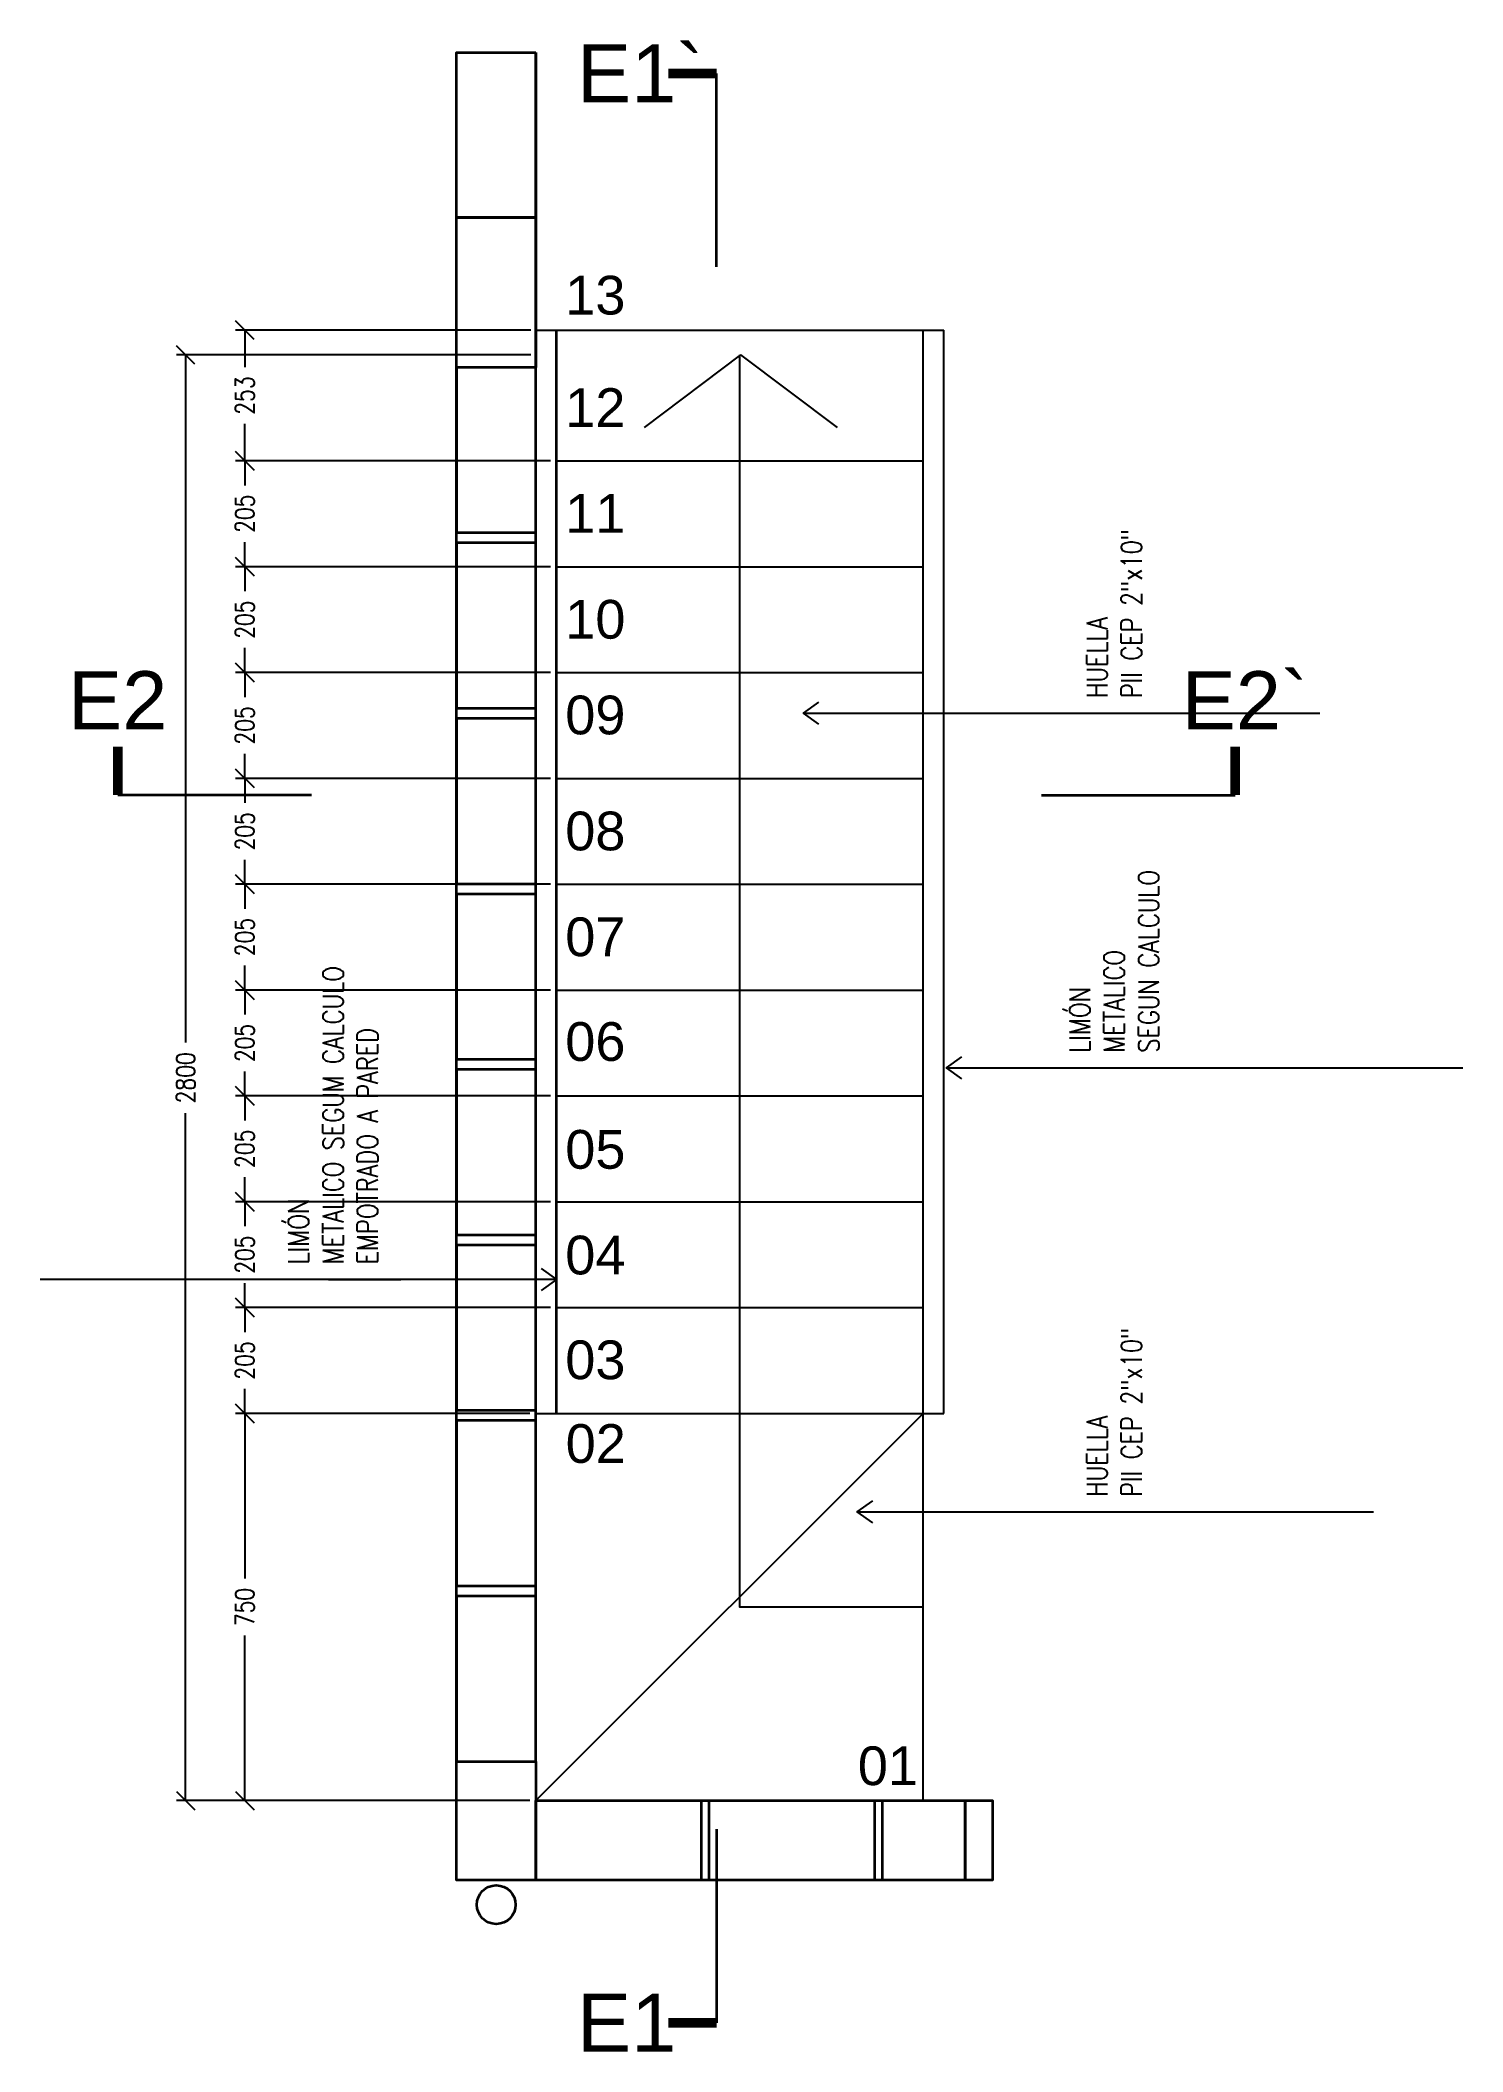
# Model space of a CAD drawing. Header units: metres. Extents: x 45 to 666, y -23 to 325.
# Drawn here: x 310.002 to 312.757, y 321.263 to 325.159 of the extents above; entities that cross this region are included whole.
import ezdxf
from ezdxf.enums import TextEntityAlignment as Align

# ---------------------------------------------------------------- set-up
doc = ezdxf.new("R2010")
doc.units = ezdxf.units.M
doc.header["$LTSCALE"] = 5
doc.header["$MEASUREMENT"] = 0
doc.layers.get('0').update_dxf_attribs({"color": 30})
doc.layers.get('DEFPOINTS').update_dxf_attribs({"color": 210})
for name, color, linetype, lineweight in [('A-ANNO-DIMS', 3, 'Continuous', 18), ('A-ANNO-NOTE', 7, 'Continuous', 35), ('A-ANNO-TEXT', 3, 'Continuous', 18), ('A-FLOR-LEVL', 7, 'Continuous', 35), ('A-FLOR-STRS', 4, 'Continuous', 25), ('A-WALL-FULL', 7, 'Continuous', 35), ('A-WALL-FULL-EXTR', 7, 'Continuous', 35)]:
    doc.layers.add(name, color=color, linetype=linetype, lineweight=lineweight)
doc.styles.add('E-ARIAL', font='arial.ttf')
doc.styles.add('E-ROMANS', font='romans.shx', dxfattribs={"width": 0.8})
doc.dimstyles.new('E-0005_TICK_18', dxfattribs={"dimscale": 0.001, "dimtxt": 9, "dimasz": 9, "dimexe": 4.5, "dimexo": 3, "dimgap": 4.5, "dimtad": 0, "dimdec": 0, "dimlfac": 1000, "dimzin": 0, "dimdsep": 46, "dimtxsty": 'E-ROMANS', "dimblk": 'OBLIQUE', "dimcen": 4.5, "dimclrd": 256, "dimclre": 256, "dimclrt": 256, "dimadec": 0, "dimazin": 0, "dimtfac": 1, "dimtdec": 0, "dimtmove": 1, "dimatfit": 3, "dimldrblk": 'OPEN90', "dimfxl": 1, "dimtfill": 1, "dimtolj": 1, "dimtzin": 0, "dimarcsym": 0})
doc.dimstyles.new('E-0020_TICK_18', dxfattribs={"dimscale": 0.001, "dimtxt": 36, "dimasz": 36, "dimexe": 18, "dimexo": 12, "dimgap": 18, "dimtad": 0, "dimdec": 0, "dimlfac": 1000, "dimzin": 0, "dimdsep": 46, "dimtxsty": 'E-ROMANS', "dimblk": 'OBLIQUE', "dimcen": 18, "dimclrd": 256, "dimclre": 256, "dimclrt": 256, "dimadec": 0, "dimazin": 0, "dimtfac": 1, "dimtdec": 0, "dimtmove": 1, "dimatfit": 3, "dimldrblk": 'OPEN90', "dimfxl": 1, "dimtfill": 1, "dimtolj": 1, "dimtzin": 0, "dimarcsym": 0})

msp = doc.modelspace()

# ---------------------------------------------------------------- texts
at = {"layer": 'A-ANNO-NOTE', "char_height": 0.04, "attachment_point": 4, "rotation": 90, "style": 'E-ROMANS'}
for s, insert in [('HUELLA\\PPII CEP 2"x10"', (312.0816, 323.8853)), ('LIMÓN\\PMETALICO \\PSEGUN CALCULO', (312.0816, 323.1986)), ('HUELLA\\PPII CEP 2"x10"', (312.0816, 322.3383))]:
    msp.add_mtext(s, dxfattribs=dict(at, insert=insert))
at = {"layer": 'A-ANNO-TEXT', "style": 'E-ARIAL'}
for s, p in [('13', (311.0184, 324.6282)), ('12', (311.0184, 324.4104)), ('11', (311.0184, 324.2054)), ('10', (311.0184, 324.0004)), ('09', (311.0184, 323.8151)), ('08', (311.0184, 323.5904)), ('07', (311.0184, 323.3854)), ('06', (311.0184, 323.1826)), ('05', (311.0184, 322.9737)), ('04', (311.0184, 322.769)), ('03', (311.0184, 322.5661)), ('02', (311.0192, 322.404)), ('01', (311.585, 321.7798))]:
    msp.add_text(s, height=0.075, rotation=360, dxfattribs=at).set_placement(p)

# ---------------------------------------------------------------- blocks, each defined once
blk = doc.blocks.new('_Oblique')
at = {"color": 0, "linetype": 'ByBlock', "lineweight": -2}
blk.add_line((-0.5, -0.5), (0.5, 0.5), dxfattribs=at)
blk = doc.blocks.new('TAG-CORTE-2')
blk.add_line((0, 0), (0, 2))
at = {"const_width": 0.1}
blk.add_lwpolyline([(0, 2), (0.5, 2)], dxfattribs=at)
at = {"style": 'E-ARIAL'}
blk.add_attdef('A', text='', height=0.6, dxfattribs=at).set_placement((0.5, 2), align=Align.MIDDLE_LEFT)
blk = doc.blocks.new('TAG-CORTE')
blk.add_line((2, 0), (0, 0))
at = {"const_width": 0.1}
blk.add_lwpolyline([(0, 0), (0, 0.5)], dxfattribs=at)
at = {"style": 'E-ARIAL'}
blk.add_attdef('A', text='', height=0.6, dxfattribs=at).set_placement((0, 0.5), align=Align.BOTTOM_CENTER)
blk = doc.blocks.new('*D482')
at = {"layer": 'A-ANNO-DIMS', "lineweight": -2, "transparency": 16777216}
for p, q in [((310.9496, 322.4998), (310.3796, 322.4998)), ((310.3976, 322.4998), (310.3976, 322.1798)), ((310.3976, 321.7498), (310.3976, 322.0698)), ((310.9496, 321.7498), (310.3796, 321.7498))]:
    blk.add_line(p, q, dxfattribs=at)
at = {"layer": 'DEFPOINTS', "color": 0, "transparency": 16777216}
for p in [(310.3976, 322.4998), (310.9616, 322.4998), (310.9616, 321.7498)]:
    blk.add_point(p, dxfattribs=at)
at = {"layer": 'A-ANNO-DIMS', "lineweight": -2, "transparency": 16777216, "xscale": 0.036, "yscale": 0.036, "zscale": 0.036}
for p, rotation in [((310.3976, 322.4998), 90), ((310.3976, 321.7498), 270)]:
    blk.add_blockref('_Oblique', p, dxfattribs=dict(at, rotation=rotation))
at = {"layer": 'A-ANNO-DIMS', "transparency": 16777216, "insert": (310.3976, 322.1248), "char_height": 0.036, "attachment_point": 5, "rotation": 90, "style": 'E-ROMANS', "bg_fill": 3, "box_fill_scale": 1.25, "bg_fill_color": 256, "bg_fill_true_color": 13158600, "bg_fill_transparency": 0}
blk.add_mtext('\\A1;750', dxfattribs=at)
blk = doc.blocks.new('_Open90')
at = {"color": 0, "linetype": 'ByBlock', "lineweight": -2}
for p, q in [((0, 0), (-1, 0)), ((-0.5, 0.5), (0, 0)), ((0, 0), (-0.5, -0.5))]:
    blk.add_line(p, q, dxfattribs=at)
blk = doc.blocks.new('*D483')
at = {"layer": 'A-ANNO-DIMS', "lineweight": -2, "transparency": 16777216}
for p, q in [((310.9896, 322.7048), (310.3796, 322.7048)), ((310.3976, 322.7048), (310.3976, 322.6573)), ((310.3976, 322.4998), (310.3976, 322.5473)), ((310.9496, 322.4998), (310.3796, 322.4998))]:
    blk.add_line(p, q, dxfattribs=at)
at = {"layer": 'DEFPOINTS', "color": 0, "transparency": 16777216}
for p in [(310.3976, 322.7048), (311.0016, 322.7048), (310.9616, 322.4998)]:
    blk.add_point(p, dxfattribs=at)
at = {"layer": 'A-ANNO-DIMS', "lineweight": -2, "transparency": 16777216, "xscale": 0.036, "yscale": 0.036, "zscale": 0.036}
for p, rotation in [((310.3976, 322.7048), 90), ((310.3976, 322.4998), 270)]:
    blk.add_blockref('_Oblique', p, dxfattribs=dict(at, rotation=rotation))
at = {"layer": 'A-ANNO-DIMS', "transparency": 16777216, "insert": (310.3976, 322.6023), "char_height": 0.036, "attachment_point": 5, "rotation": 90, "style": 'E-ROMANS', "bg_fill": 3, "box_fill_scale": 1.25, "bg_fill_color": 256, "bg_fill_true_color": 13158600, "bg_fill_transparency": 0}
blk.add_mtext('\\A1;205', dxfattribs=at)
blk = doc.blocks.new('*D484')
at = {"layer": 'A-ANNO-DIMS', "lineweight": -2, "transparency": 16777216}
for p, q in [((310.9496, 322.9098), (310.3796, 322.9098)), ((310.3976, 322.9098), (310.3976, 322.8623)), ((310.3976, 322.7048), (310.3976, 322.7523)), ((310.9496, 322.7048), (310.3796, 322.7048))]:
    blk.add_line(p, q, dxfattribs=at)
at = {"layer": 'DEFPOINTS', "color": 0, "transparency": 16777216}
for p in [(310.3976, 322.9098), (310.9616, 322.9098), (310.9616, 322.7048)]:
    blk.add_point(p, dxfattribs=at)
at = {"layer": 'A-ANNO-DIMS', "lineweight": -2, "transparency": 16777216, "xscale": 0.036, "yscale": 0.036, "zscale": 0.036}
for p, rotation in [((310.3976, 322.9098), 90), ((310.3976, 322.7048), 270)]:
    blk.add_blockref('_Oblique', p, dxfattribs=dict(at, rotation=rotation))
at = {"layer": 'A-ANNO-DIMS', "transparency": 16777216, "insert": (310.3976, 322.8073), "char_height": 0.036, "attachment_point": 5, "rotation": 90, "style": 'E-ROMANS', "bg_fill": 3, "box_fill_scale": 1.25, "bg_fill_color": 256, "bg_fill_true_color": 13158600, "bg_fill_transparency": 0}
blk.add_mtext('\\A1;205', dxfattribs=at)
blk = doc.blocks.new('*D485')
at = {"layer": 'A-ANNO-DIMS', "lineweight": -2, "transparency": 16777216}
for p, q in [((310.9896, 323.1148), (310.3796, 323.1148)), ((310.3976, 323.1148), (310.3976, 323.0673)), ((310.3976, 322.9098), (310.3976, 322.9573)), ((310.9896, 322.9098), (310.3796, 322.9098))]:
    blk.add_line(p, q, dxfattribs=at)
at = {"layer": 'DEFPOINTS', "color": 0, "transparency": 16777216}
for p in [(310.3976, 323.1148), (311.0016, 323.1148), (311.0016, 322.9098)]:
    blk.add_point(p, dxfattribs=at)
at = {"layer": 'A-ANNO-DIMS', "lineweight": -2, "transparency": 16777216, "xscale": 0.036, "yscale": 0.036, "zscale": 0.036}
for p, rotation in [((310.3976, 323.1148), 90), ((310.3976, 322.9098), 270)]:
    blk.add_blockref('_Oblique', p, dxfattribs=dict(at, rotation=rotation))
at = {"layer": 'A-ANNO-DIMS', "transparency": 16777216, "insert": (310.3976, 323.0123), "char_height": 0.036, "attachment_point": 5, "rotation": 90, "style": 'E-ROMANS', "bg_fill": 3, "box_fill_scale": 1.25, "bg_fill_color": 256, "bg_fill_true_color": 13158600, "bg_fill_transparency": 0}
blk.add_mtext('\\A1;205', dxfattribs=at)
blk = doc.blocks.new('*D486')
at = {"layer": 'A-ANNO-DIMS', "lineweight": -2, "transparency": 16777216}
for p, q in [((310.9896, 323.3198), (310.3796, 323.3198)), ((310.3976, 323.3198), (310.3976, 323.2723)), ((310.3976, 323.1148), (310.3976, 323.1623)), ((310.9516, 323.1148), (310.3796, 323.1148))]:
    blk.add_line(p, q, dxfattribs=at)
at = {"layer": 'DEFPOINTS', "color": 0, "transparency": 16777216}
for p in [(310.3976, 323.3198), (311.0016, 323.3198), (310.9636, 323.1148)]:
    blk.add_point(p, dxfattribs=at)
at = {"layer": 'A-ANNO-DIMS', "lineweight": -2, "transparency": 16777216, "xscale": 0.036, "yscale": 0.036, "zscale": 0.036}
for p, rotation in [((310.3976, 323.3198), 90), ((310.3976, 323.1148), 270)]:
    blk.add_blockref('_Oblique', p, dxfattribs=dict(at, rotation=rotation))
at = {"layer": 'A-ANNO-DIMS', "transparency": 16777216, "insert": (310.3976, 323.2173), "char_height": 0.036, "attachment_point": 5, "rotation": 90, "style": 'E-ROMANS', "bg_fill": 3, "box_fill_scale": 1.25, "bg_fill_color": 256, "bg_fill_true_color": 13158600, "bg_fill_transparency": 0}
blk.add_mtext('\\A1;205', dxfattribs=at)
blk = doc.blocks.new('*D487')
at = {"layer": 'A-ANNO-DIMS', "lineweight": -2, "transparency": 16777216}
for p, q in [((310.9896, 323.5248), (310.3796, 323.5248)), ((310.3976, 323.5248), (310.3976, 323.4773)), ((310.3976, 323.3198), (310.3976, 323.3673)), ((310.9516, 323.3198), (310.3796, 323.3198))]:
    blk.add_line(p, q, dxfattribs=at)
at = {"layer": 'DEFPOINTS', "color": 0, "transparency": 16777216}
for p in [(310.3976, 323.5248), (311.0016, 323.5248), (310.9636, 323.3198)]:
    blk.add_point(p, dxfattribs=at)
at = {"layer": 'A-ANNO-DIMS', "lineweight": -2, "transparency": 16777216, "xscale": 0.036, "yscale": 0.036, "zscale": 0.036}
for p, rotation in [((310.3976, 323.5248), 90), ((310.3976, 323.3198), 270)]:
    blk.add_blockref('_Oblique', p, dxfattribs=dict(at, rotation=rotation))
at = {"layer": 'A-ANNO-DIMS', "transparency": 16777216, "insert": (310.3976, 323.4223), "char_height": 0.036, "attachment_point": 5, "rotation": 90, "style": 'E-ROMANS', "bg_fill": 3, "box_fill_scale": 1.25, "bg_fill_color": 256, "bg_fill_true_color": 13158600, "bg_fill_transparency": 0}
blk.add_mtext('\\A1;205', dxfattribs=at)
blk = doc.blocks.new('*D488')
at = {"layer": 'A-ANNO-DIMS', "lineweight": -2, "transparency": 16777216}
for p, q in [((310.9896, 323.7298), (310.3796, 323.7298)), ((310.3976, 323.7298), (310.3976, 323.6823)), ((310.3976, 323.5248), (310.3976, 323.5723)), ((310.9516, 323.5248), (310.3796, 323.5248))]:
    blk.add_line(p, q, dxfattribs=at)
at = {"layer": 'DEFPOINTS', "color": 0, "transparency": 16777216}
for p in [(310.3976, 323.7298), (311.0016, 323.7298), (310.9636, 323.5248)]:
    blk.add_point(p, dxfattribs=at)
at = {"layer": 'A-ANNO-DIMS', "lineweight": -2, "transparency": 16777216, "xscale": 0.036, "yscale": 0.036, "zscale": 0.036}
for p, rotation in [((310.3976, 323.7298), 90), ((310.3976, 323.5248), 270)]:
    blk.add_blockref('_Oblique', p, dxfattribs=dict(at, rotation=rotation))
at = {"layer": 'A-ANNO-DIMS', "transparency": 16777216, "insert": (310.3976, 323.6273), "char_height": 0.036, "attachment_point": 5, "rotation": 90, "style": 'E-ROMANS', "bg_fill": 3, "box_fill_scale": 1.25, "bg_fill_color": 256, "bg_fill_true_color": 13158600, "bg_fill_transparency": 0}
blk.add_mtext('\\A1;205', dxfattribs=at)
blk = doc.blocks.new('*D489')
at = {"layer": 'A-ANNO-DIMS', "lineweight": -2, "transparency": 16777216}
for p, q in [((310.9896, 323.9348), (310.3796, 323.9348)), ((310.3976, 323.9348), (310.3976, 323.8873)), ((310.3976, 323.7298), (310.3976, 323.7773)), ((310.9516, 323.7298), (310.3796, 323.7298))]:
    blk.add_line(p, q, dxfattribs=at)
at = {"layer": 'DEFPOINTS', "color": 0, "transparency": 16777216}
for p in [(310.3976, 323.9348), (311.0016, 323.9348), (310.9636, 323.7298)]:
    blk.add_point(p, dxfattribs=at)
at = {"layer": 'A-ANNO-DIMS', "lineweight": -2, "transparency": 16777216, "xscale": 0.036, "yscale": 0.036, "zscale": 0.036}
for p, rotation in [((310.3976, 323.9348), 90), ((310.3976, 323.7298), 270)]:
    blk.add_blockref('_Oblique', p, dxfattribs=dict(at, rotation=rotation))
at = {"layer": 'A-ANNO-DIMS', "transparency": 16777216, "insert": (310.3976, 323.8323), "char_height": 0.036, "attachment_point": 5, "rotation": 90, "style": 'E-ROMANS', "bg_fill": 3, "box_fill_scale": 1.25, "bg_fill_color": 256, "bg_fill_true_color": 13158600, "bg_fill_transparency": 0}
blk.add_mtext('\\A1;205', dxfattribs=at)
blk = doc.blocks.new('*D490')
at = {"layer": 'A-ANNO-DIMS', "lineweight": -2, "transparency": 16777216}
for p, q in [((310.9896, 324.1398), (310.3796, 324.1398)), ((310.3976, 324.1398), (310.3976, 324.0923)), ((310.3976, 323.9348), (310.3976, 323.9823)), ((310.9516, 323.9348), (310.3796, 323.9348))]:
    blk.add_line(p, q, dxfattribs=at)
at = {"layer": 'DEFPOINTS', "color": 0, "transparency": 16777216}
for p in [(310.3976, 324.1398), (311.0016, 324.1398), (310.9636, 323.9348)]:
    blk.add_point(p, dxfattribs=at)
at = {"layer": 'A-ANNO-DIMS', "lineweight": -2, "transparency": 16777216, "xscale": 0.036, "yscale": 0.036, "zscale": 0.036}
for p, rotation in [((310.3976, 324.1398), 90), ((310.3976, 323.9348), 270)]:
    blk.add_blockref('_Oblique', p, dxfattribs=dict(at, rotation=rotation))
at = {"layer": 'A-ANNO-DIMS', "transparency": 16777216, "insert": (310.3976, 324.0373), "char_height": 0.036, "attachment_point": 5, "rotation": 90, "style": 'E-ROMANS', "bg_fill": 3, "box_fill_scale": 1.25, "bg_fill_color": 256, "bg_fill_true_color": 13158600, "bg_fill_transparency": 0}
blk.add_mtext('\\A1;205', dxfattribs=at)
blk = doc.blocks.new('*D491')
at = {"layer": 'A-ANNO-DIMS', "lineweight": -2, "transparency": 16777216}
for p, q in [((310.9896, 324.3448), (310.3796, 324.3448)), ((310.3976, 324.3448), (310.3976, 324.2973)), ((310.3976, 324.1398), (310.3976, 324.1873)), ((310.9516, 324.1398), (310.3796, 324.1398))]:
    blk.add_line(p, q, dxfattribs=at)
at = {"layer": 'DEFPOINTS', "color": 0, "transparency": 16777216}
for p in [(310.3976, 324.3448), (311.0016, 324.3448), (310.9636, 324.1398)]:
    blk.add_point(p, dxfattribs=at)
at = {"layer": 'A-ANNO-DIMS', "lineweight": -2, "transparency": 16777216, "xscale": 0.036, "yscale": 0.036, "zscale": 0.036}
for p, rotation in [((310.3976, 324.3448), 90), ((310.3976, 324.1398), 270)]:
    blk.add_blockref('_Oblique', p, dxfattribs=dict(at, rotation=rotation))
at = {"layer": 'A-ANNO-DIMS', "transparency": 16777216, "insert": (310.3976, 324.2423), "char_height": 0.036, "attachment_point": 5, "rotation": 90, "style": 'E-ROMANS', "bg_fill": 3, "box_fill_scale": 1.25, "bg_fill_color": 256, "bg_fill_true_color": 13158600, "bg_fill_transparency": 0}
blk.add_mtext('\\A1;205', dxfattribs=at)
blk = doc.blocks.new('*D492')
at = {"layer": 'A-ANNO-DIMS', "lineweight": -2, "transparency": 16777216}
for p, q in [((310.9516, 324.5978), (310.3796, 324.5978)), ((310.3976, 324.5978), (310.3976, 324.5263)), ((310.3976, 324.3448), (310.3976, 324.4163)), ((310.9516, 324.3448), (310.3796, 324.3448))]:
    blk.add_line(p, q, dxfattribs=at)
at = {"layer": 'DEFPOINTS', "color": 0, "transparency": 16777216}
for p in [(310.3976, 324.5978), (310.9636, 324.5978), (310.9636, 324.3448)]:
    blk.add_point(p, dxfattribs=at)
at = {"layer": 'A-ANNO-DIMS', "lineweight": -2, "transparency": 16777216, "xscale": 0.036, "yscale": 0.036, "zscale": 0.036}
for p, rotation in [((310.3976, 324.5978), 90), ((310.3976, 324.3448), 270)]:
    blk.add_blockref('_Oblique', p, dxfattribs=dict(at, rotation=rotation))
at = {"layer": 'A-ANNO-DIMS', "transparency": 16777216, "insert": (310.3976, 324.4713), "char_height": 0.036, "attachment_point": 5, "rotation": 90, "style": 'E-ROMANS', "bg_fill": 3, "box_fill_scale": 1.25, "bg_fill_color": 256, "bg_fill_true_color": 13158600, "bg_fill_transparency": 0}
blk.add_mtext('\\A1;253', dxfattribs=at)
blk = doc.blocks.new('*D101')
at = {"layer": 'A-ANNO-DIMS', "lineweight": -2, "transparency": 16777216}
for p, q in [((310.9516, 324.5498), (310.2652, 324.5498)), ((310.2832, 324.5498), (310.2832, 323.2185)), ((310.2832, 321.7498), (310.2832, 323.0811)), ((310.9496, 321.7498), (310.2652, 321.7498))]:
    blk.add_line(p, q, dxfattribs=at)
at = {"layer": 'DEFPOINTS', "color": 0, "transparency": 16777216}
for p in [(310.9636, 324.5498), (310.2832, 321.7498), (310.9616, 321.7498)]:
    blk.add_point(p, dxfattribs=at)
at = {"layer": 'A-ANNO-DIMS', "lineweight": -2, "transparency": 16777216, "xscale": 0.036, "yscale": 0.036, "zscale": 0.036}
for p, rotation in [((310.2832, 324.5498), 90), ((310.2832, 321.7498), 270)]:
    blk.add_blockref('_Oblique', p, dxfattribs=dict(at, rotation=rotation))
at = {"layer": 'A-ANNO-DIMS', "transparency": 16777216, "insert": (310.2832, 323.1498), "char_height": 0.036, "attachment_point": 5, "rotation": 90, "style": 'E-ROMANS', "bg_fill": 3, "box_fill_scale": 1.25, "bg_fill_color": 256, "bg_fill_true_color": 13158600, "bg_fill_transparency": 0}
blk.add_mtext('\\A1;2800', dxfattribs=at)

# ---------------------------------------------------------------- linework, layer by layer
at = {"layer": 'A-FLOR-LEVL'}
for p, q in [((310.8076, 321.8258), (310.8076, 325.1358)), ((310.9616, 321.8258), (310.9616, 325.1358)), ((310.9616, 321.7498), (311.8458, 321.7498)), ((311.8458, 321.5958), (310.9616, 321.5958))]:
    msp.add_line(p, q, dxfattribs=at)
at = {"layer": 'A-FLOR-STRS'}
for p, q in [((310.9636, 324.5978), (311.7516, 324.5978)), ((311.0016, 324.5978), (311.7116, 324.5978)), ((311.7116, 322.4998), (311.7116, 324.5978)), ((311.7516, 322.4998), (311.7516, 324.5978)), ((311.3576, 324.5498), (311.1711, 324.4094)), ((311.3576, 324.5498), (311.5451, 324.4094)), ((311.0016, 324.3448), (311.7116, 324.3448)), ((311.0016, 324.1398), (311.7116, 324.1398)), ((311.0016, 323.9348), (311.7116, 323.9348)), ((311.0016, 323.7298), (311.7116, 323.7298)), ((311.0016, 323.5248), (311.7116, 323.5248)), ((311.0016, 323.3198), (311.7116, 323.3198)), ((311.0016, 323.1148), (311.7116, 323.1148)), ((311.0016, 322.9098), (311.7116, 322.9098)), ((311.0016, 322.7048), (311.7116, 322.7048)), ((310.9616, 322.4998), (311.7116, 322.4998)), ((311.7116, 322.4998), (310.9616, 321.7498)), ((311.7116, 321.7498), (311.7116, 322.4998)), ((311.7116, 322.4998), (311.7516, 322.4998))]:
    msp.add_line(p, q, dxfattribs=at)
msp.add_lwpolyline([(311.7116, 322.1248), (311.3566, 322.1248), (311.3566, 324.5498)], dxfattribs=at)
at = {"layer": 'A-WALL-FULL'}
for points in [[(310.9616, 325.1358), (310.9616, 324.8158), (310.8076, 324.8158), (310.8076, 325.1358)], [(310.9616, 324.2058), (310.9616, 324.5258), (310.8076, 324.5258), (310.8076, 324.2058)], [(310.9616, 323.8658), (310.9616, 324.1858), (310.8076, 324.1858), (310.8076, 323.8658)], [(310.9616, 323.5258), (310.9616, 323.8458), (310.8076, 323.8458), (310.8076, 323.5258)], [(310.9616, 323.1858), (310.9616, 323.5058), (310.8076, 323.5058), (310.8076, 323.1858)], [(310.9616, 322.8458), (310.9616, 323.1658), (310.8076, 323.1658), (310.8076, 322.8458)], [(310.9616, 322.5058), (310.9616, 322.8258), (310.8076, 322.8258), (310.8076, 322.5058)], [(310.9616, 322.1658), (310.9616, 322.4858), (310.8076, 322.4858), (310.8076, 322.1658)], [(310.9616, 321.8258), (310.9616, 322.1458), (310.8076, 322.1458), (310.8076, 321.8258)], [(310.9616, 321.7498), (311.2816, 321.7498), (311.2816, 321.5958), (310.9616, 321.5958)], [(311.2971, 321.7498), (311.6171, 321.7498), (311.6171, 321.5958), (311.2971, 321.5958)], [(311.6326, 321.7498), (311.7926, 321.7498), (311.7926, 321.5958), (311.6326, 321.5958)]]:
    msp.add_lwpolyline(points, close=True, dxfattribs=at)
at = {"layer": 'A-WALL-FULL-EXTR'}
for points in [[(310.8076, 324.8158), (310.9616, 324.8158), (310.9616, 324.5258), (310.8076, 324.5258)], [(310.8076, 321.8258), (310.9616, 321.8258), (310.9616, 321.5958), (310.8076, 321.5958)], [(311.7926, 321.7498), (311.8458, 321.7498), (311.8458, 321.5958), (311.7926, 321.5958)]]:
    msp.add_lwpolyline(points, close=True, dxfattribs=at)
msp.add_circle((310.8846, 321.5483), 0.0375, dxfattribs=at)

# ---------------------------------------------------------------- block references
at = {"layer": 'A-ANNO-NOTE'}
ref = msp.add_blockref('TAG-CORTE-2', (311.3116, 324.7203), dxfattribs=dict(at, xscale=-0.1875, yscale=0.1875, zscale=0.1875, rotation=359.9999999999825))
ref.add_attrib('A', 'E1`', dxfattribs={"layer": '0', "height": 0.11242, "rotation": 360, "style": 'E-ARIAL'}).set_placement((311.0413, 325.0953), align=Align.MIDDLE_LEFT)
at = {"layer": 'A-ANNO-NOTE', "xscale": 0.1875, "yscale": 0.1875, "zscale": 0.1875}
msp.add_blockref('TAG-CORTE', (310.1517, 323.6973), dxfattribs=at).add_auto_attribs({'A': 'E2'})
at = {"layer": 'A-ANNO-NOTE'}
ref = msp.add_blockref('TAG-CORTE', (312.3159, 323.6973), dxfattribs=dict(at, xscale=-0.1875, yscale=0.1875, zscale=0.1875, rotation=359.9999999999825))
ref.add_attrib('A', 'E2`', dxfattribs={"layer": '0', "height": 0.11242, "rotation": 360, "style": 'E-ARIAL'}).set_placement((312.3345, 323.7911), align=Align.BOTTOM_CENTER)
ref = msp.add_blockref('TAG-CORTE-2', (311.3116, 321.6946), dxfattribs=dict(at, xscale=0.1875, yscale=0.1875, zscale=0.1875, rotation=179.9999999999826))
ref.add_attrib('A', 'E1', dxfattribs={"layer": '0', "height": 0.11242, "rotation": 360, "style": 'E-ARIAL'}).set_placement((311.0413, 321.3196), align=Align.MIDDLE_LEFT)

msp.set_redraw_order([(e.dxf.handle, doc.entitydb.next_handle()) for e in msp.query("TEXT MTEXT ATTDEF DIMENSION ARC_DIMENSION")])  # texts and dimensions are drawn at this point

# ---------------------------------------------------------------- leaders
at = {"layer": 'A-ANNO-NOTE'}
for points in [[(311.4797, 323.8559), (311.9556, 323.8559), (312.0816, 323.8559)], [(311.7566, 323.1692), (311.9556, 323.1692), (312.0816, 323.1692)], [(311.584, 322.309), (311.9506, 322.309), (312.0766, 322.309)]]:
    msp.add_leader(points, dimstyle='E-0005_TICK_18', override={"dimscale": 0.01, "dimasz": 3, "dimtad": 0, "dimldrblk": 'Open90'}, dxfattribs=at)

# ---------------------------------------------------------------- next in the draw order: dimensions: what is measured, and where the dimension line sits
at = {"layer": 'A-ANNO-DIMS'}
dim = msp.add_linear_dim(base=(310.3976, 322.4998), p1=(310.9616, 321.7498), p2=(310.9616, 322.4998), angle=90, dimstyle='E-0020_TICK_18', dxfattribs=at)
dim.commit()
dim.dimension.update_dxf_attribs({"geometry": '*D482', "text_midpoint": (310.3976, 322.1248)})

# ---------------------------------------------------------------- next in the draw order: dimensions: what is measured, and where the dimension line sits
dim = msp.add_linear_dim(base=(310.3976, 322.7048), p1=(310.9616, 322.4998), p2=(311.0016, 322.7048), angle=90, dimstyle='E-0020_TICK_18', dxfattribs=at)
dim.commit()
dim.dimension.update_dxf_attribs({"geometry": '*D483', "text_midpoint": (310.3976, 322.6023)})

# ---------------------------------------------------------------- next in the draw order: dimensions: what is measured, and where the dimension line sits
dim = msp.add_linear_dim(base=(310.3976, 322.9098), p1=(310.9616, 322.7048), p2=(310.9616, 322.9098), angle=90, dimstyle='E-0020_TICK_18', dxfattribs=at)
dim.commit()
dim.dimension.update_dxf_attribs({"geometry": '*D484', "text_midpoint": (310.3976, 322.8073)})

# ---------------------------------------------------------------- next in the draw order: dimensions: what is measured, and where the dimension line sits
dim = msp.add_linear_dim(base=(310.3976, 323.1148), p1=(311.0016, 322.9098), p2=(311.0016, 323.1148), angle=90, dimstyle='E-0020_TICK_18', dxfattribs=at)
dim.commit()
dim.dimension.update_dxf_attribs({"geometry": '*D485', "text_midpoint": (310.3976, 323.0123)})

# ---------------------------------------------------------------- next in the draw order: dimensions: what is measured, and where the dimension line sits
dim = msp.add_linear_dim(base=(310.3976, 323.3198), p1=(310.9636, 323.1148), p2=(311.0016, 323.3198), angle=90, dimstyle='E-0020_TICK_18', dxfattribs=at)
dim.commit()
dim.dimension.update_dxf_attribs({"geometry": '*D486', "text_midpoint": (310.3976, 323.2173)})

# ---------------------------------------------------------------- next in the draw order: dimensions: what is measured, and where the dimension line sits
dim = msp.add_linear_dim(base=(310.3976, 323.5248), p1=(310.9636, 323.3198), p2=(311.0016, 323.5248), angle=90, dimstyle='E-0020_TICK_18', dxfattribs=at)
dim.commit()
dim.dimension.update_dxf_attribs({"geometry": '*D487', "text_midpoint": (310.3976, 323.4223)})

# ---------------------------------------------------------------- next in the draw order: dimensions: what is measured, and where the dimension line sits
dim = msp.add_linear_dim(base=(310.3976, 323.7298), p1=(310.9636, 323.5248), p2=(311.0016, 323.7298), angle=90, dimstyle='E-0020_TICK_18', dxfattribs=at)
dim.commit()
dim.dimension.update_dxf_attribs({"geometry": '*D488', "text_midpoint": (310.3976, 323.6273)})

# ---------------------------------------------------------------- next in the draw order: dimensions: what is measured, and where the dimension line sits
dim = msp.add_linear_dim(base=(310.3976, 323.9348), p1=(310.9636, 323.7298), p2=(311.0016, 323.9348), angle=90, dimstyle='E-0020_TICK_18', dxfattribs=at)
dim.commit()
dim.dimension.update_dxf_attribs({"geometry": '*D489', "text_midpoint": (310.3976, 323.8323)})

# ---------------------------------------------------------------- next in the draw order: dimensions: what is measured, and where the dimension line sits
dim = msp.add_linear_dim(base=(310.3976, 324.1398), p1=(310.9636, 323.9348), p2=(311.0016, 324.1398), angle=90, dimstyle='E-0020_TICK_18', dxfattribs=at)
dim.commit()
dim.dimension.update_dxf_attribs({"geometry": '*D490', "text_midpoint": (310.3976, 324.0373)})

# ---------------------------------------------------------------- next in the draw order: dimensions: what is measured, and where the dimension line sits
dim = msp.add_linear_dim(base=(310.3976, 324.3448), p1=(310.9636, 324.1398), p2=(311.0016, 324.3448), angle=90, dimstyle='E-0020_TICK_18', dxfattribs=at)
dim.commit()
dim.dimension.update_dxf_attribs({"geometry": '*D491', "text_midpoint": (310.3976, 324.2423)})

# ---------------------------------------------------------------- next in the draw order: linework, layer by layer
at = {"layer": 'A-FLOR-LEVL'}
msp.add_line((311.0016, 322.4998), (311.0016, 324.5978), dxfattribs=at)

# ---------------------------------------------------------------- next in the draw order: dimensions: what is measured, and where the dimension line sits
at = {"layer": 'A-ANNO-DIMS'}
dim = msp.add_linear_dim(base=(310.3976, 324.5978), p1=(310.9636, 324.3448), p2=(310.9636, 324.5978), angle=90, dimstyle='E-0020_TICK_18', dxfattribs=at)
dim.commit()
dim.dimension.update_dxf_attribs({"geometry": '*D492', "text_midpoint": (310.3976, 324.4713)})

# ---------------------------------------------------------------- next in the draw order: dimensions: what is measured, and where the dimension line sits
dim = msp.add_linear_dim(base=(310.2832, 321.7498), p1=(310.9636, 324.5498), p2=(310.9616, 321.7498), angle=90, dimstyle='E-0020_TICK_18', dxfattribs=at)
dim.commit()
dim.dimension.update_dxf_attribs({"geometry": '*D101', "text_midpoint": (310.2832, 323.1498)})

# ---------------------------------------------------------------- next in the draw order: texts
at = {"layer": 'A-ANNO-NOTE', "insert": (310.5686, 322.7886), "char_height": 0.04, "attachment_point": 4, "rotation": 90, "style": 'E-ROMANS'}
msp.add_mtext('LIMÓN\\PMETALICO SEGUM CALCULO\\PEMPOTRADO A PARED', dxfattribs=at)

# ---------------------------------------------------------------- next in the draw order: leaders
at = {"layer": 'A-ANNO-NOTE'}
msp.add_leader([(311.0016, 322.7592), (310.5598, 322.7592), (310.7002, 322.7592)], dimstyle='E-0005_TICK_18', override={"dimscale": 0.01, "dimasz": 3, "dimtad": 0, "dimldrblk": 'Open90'}, dxfattribs=at)

doc.saveas('drawing.dxf')
